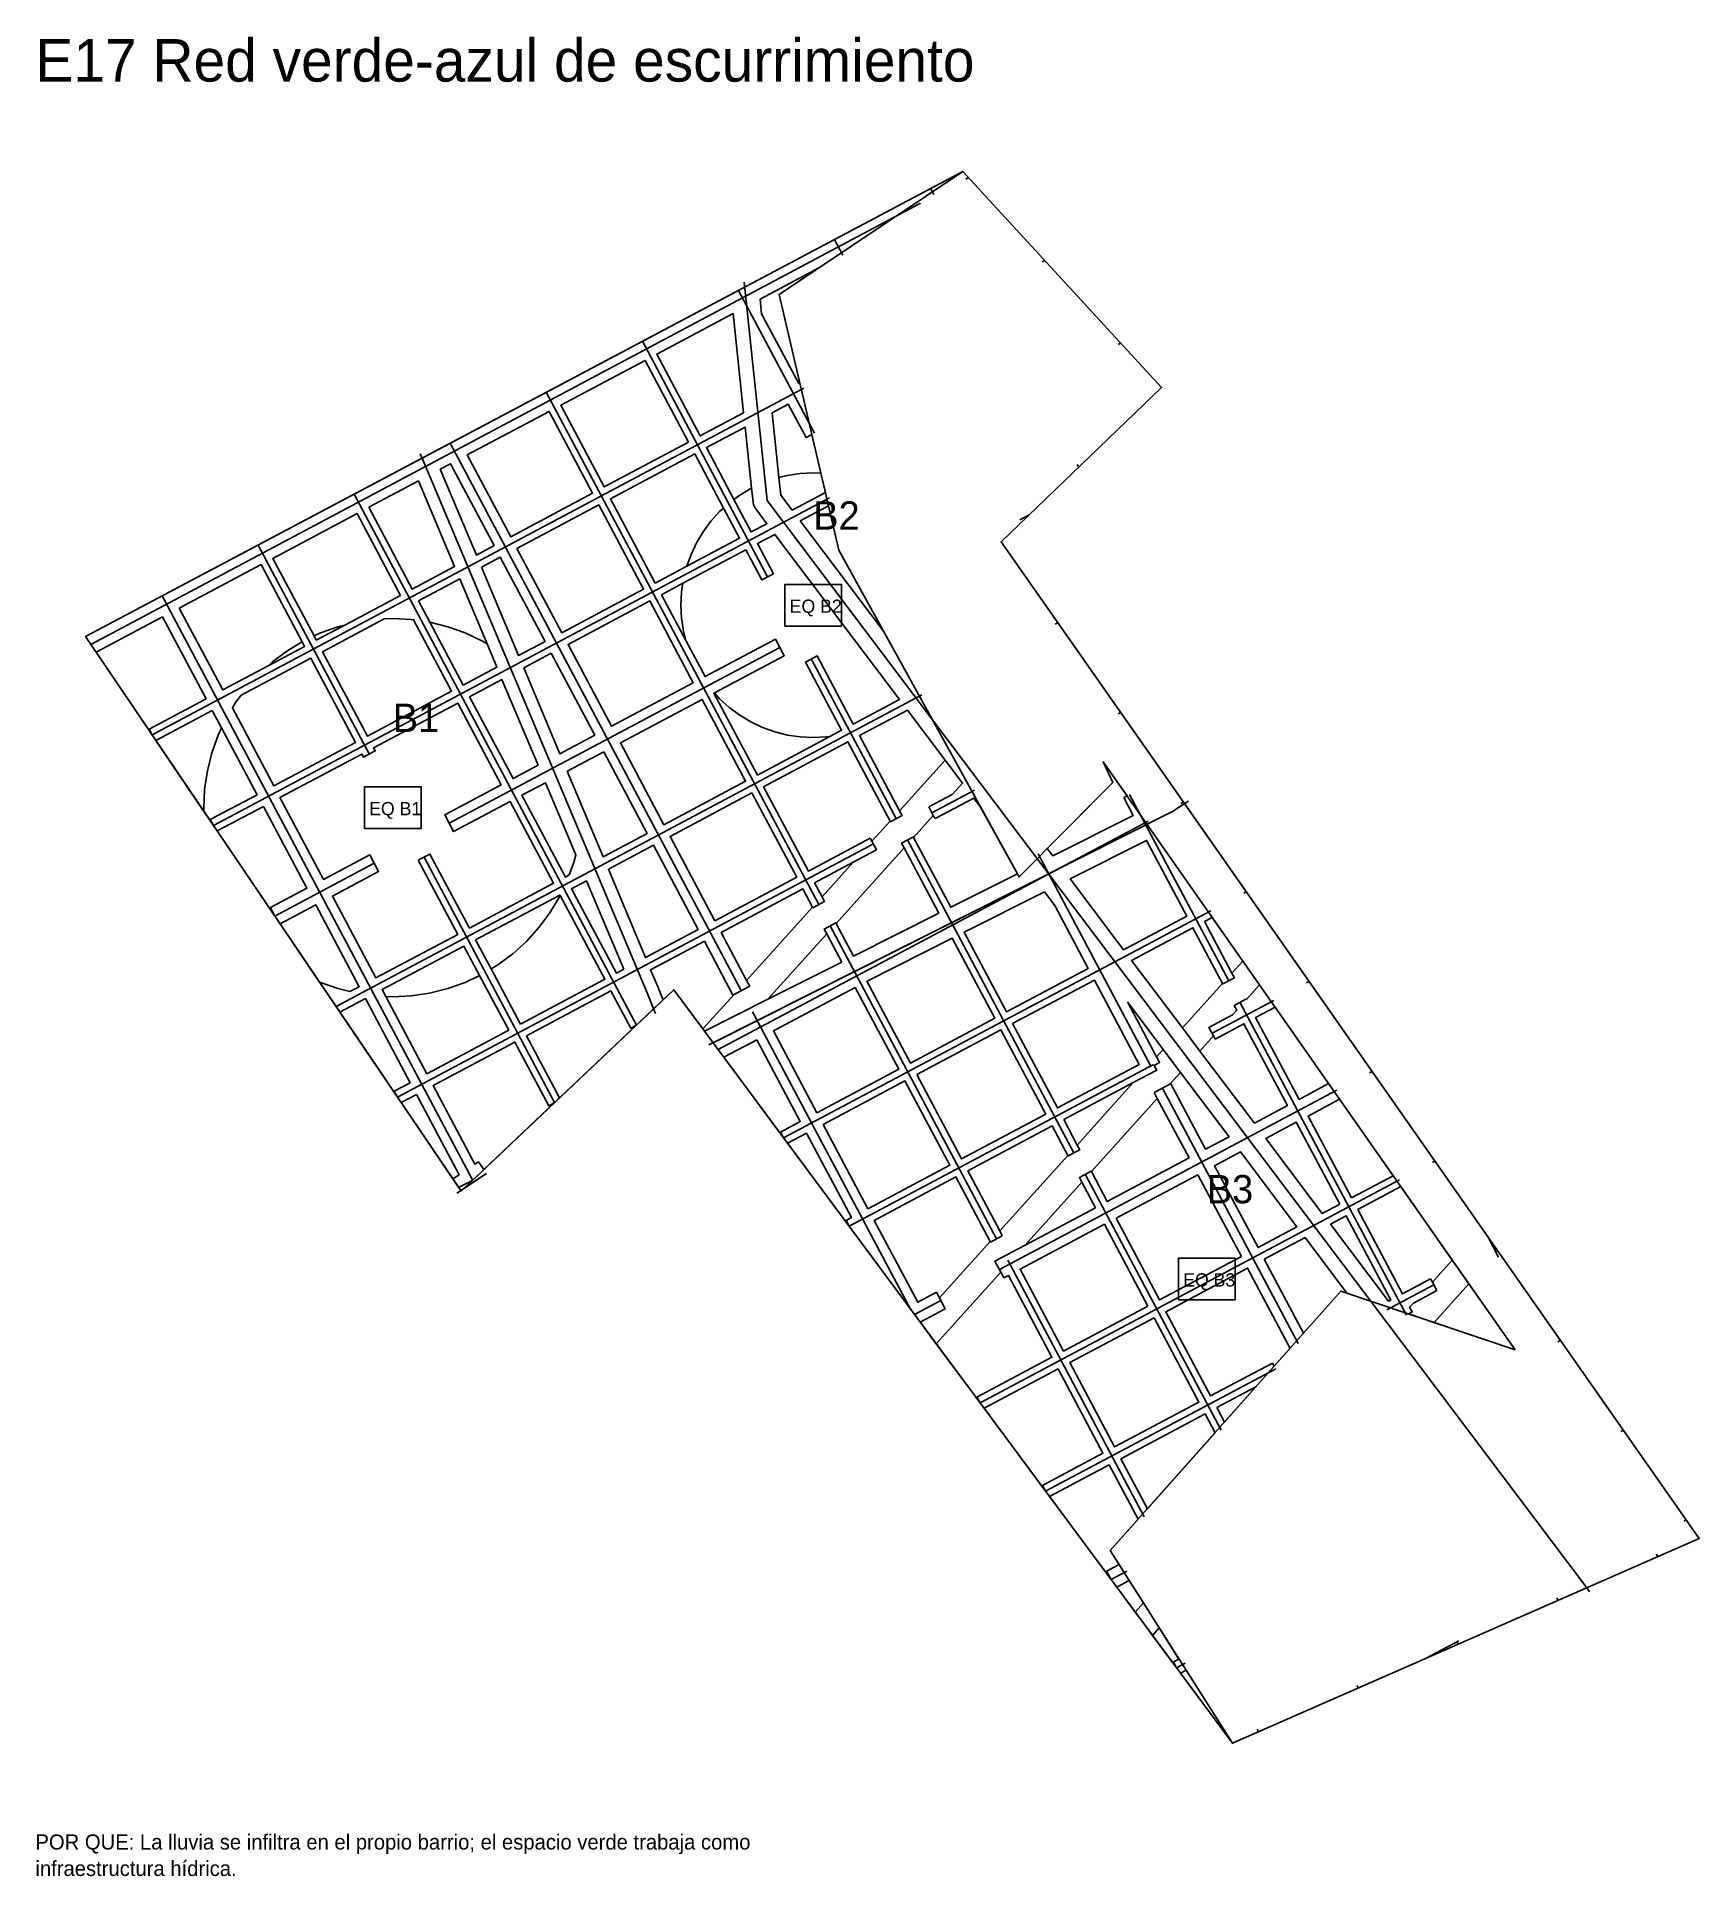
# Model space of a CAD drawing. Header units: metres. Extents: x 3873 to 16340, y -5213 to 3289.
# Drawn here: x 8581 to 10340, y -5208 to -3263 of the extents above; entities that cross this region are included whole.
import ezdxf

# ---------------------------------------------------------------- set-up
doc = ezdxf.new("R2010")
doc.units = ezdxf.units.M
for name, color, linetype in [('EQUIPAMIENTO', 5, 'Continuous'), ('LIMITE-INTERVENCION', 30, 'Continuous'), ('MANZANAS-PROPUESTAS', 33, 'Continuous'), ('SECTORES', 1, 'Continuous'), ('TEXTO', 7, 'Continuous'), ('VERDE-OBLIGATORIO', 3, 'Continuous'), ('VERDE-PROPUESTO', 82, 'Continuous'), ('VIA-BOULEVARD', 30, 'Continuous'), ('VIA-PRIMARIA', 1, 'Continuous'), ('VIA-SECUNDARIA', 8, 'Continuous'), ('VIA-TERCIARIA', 9, 'Continuous')]:
    doc.layers.add(name, color=color, linetype=linetype)

msp = doc.modelspace()

# ---------------------------------------------------------------- texts
at = {"layer": 'EQUIPAMIENTO'}
for s, p in [('EQ B2', (9377.8, -3871.9)), ('EQ B1', (8933, -4086)), ('EQ B3', (9794.1, -4584.5))]:
    msp.add_text(s, height=14, dxfattribs=at).set_placement(p)
at = {"layer": 'SECTORES'}
for s, p in [('B2', (9402.8, -3783.9)), ('B1', (8958, -3998)), ('B3', (9819.1, -4496.5))]:
    msp.add_text(s, height=30, dxfattribs=at).set_placement(p)
at = {"layer": 'TEXTO'}
for s, height, p in [('E17 Red verde-azul de escurrimiento', 45, (8580, -3310)), ('POR QUE: La lluvia se infiltra en el propio barrio; el espacio verde trabaja como', 16, (8580, -5180)), ('infraestructura hídrica.', 16, (8580, -5208))]:
    msp.add_text(s, height=height, dxfattribs=at).set_placement(p)

# ---------------------------------------------------------------- linework, layer by layer
at = {"layer": 'EQUIPAMIENTO'}
for points in [[(9372.8, -3885.9), (9432.8, -3885.9), (9432.8, -3841.9), (9372.8, -3841.9), (9372.8, -3885.9)], [(8928, -4100), (8988, -4100), (8988, -4056), (8928, -4056), (8928, -4100)], [(9789.1, -4598.5), (9849.1, -4598.5), (9849.1, -4554.5), (9789.1, -4554.5), (9789.1, -4598.5)]]:
    msp.add_lwpolyline(points, close=True, dxfattribs=at)
at = {"layer": 'LIMITE-INTERVENCION'}
msp.add_lwpolyline([(8633, -3897), (9561, -3405), (9771.2, -3633.6), (9601.5, -3796.8), (10340, -4851), (9846.2, -5067.6), (9255.3, -4270.6), (9030.2, -4483.5), (8633, -3897)], close=True, dxfattribs=at)
at = {"layer": 'MANZANAS-PROPUESTAS'}
for points in [[(9387.4, -3629.4), (9348.2, -3555.8), (9346.6, -3540.2), (9408.7, -3507.1), (9366.7, -3535.3), (9388.5, -3628.9), (9387.4, -3629.4)], [(9329.1, -3660.4), (9283.2, -3684.8), (9237.2, -3598.3), (9318, -3555.4), (9329.1, -3660.4)], [(9270.9, -3691.4), (9181.7, -3738.8), (9135.7, -3652.3), (9224.9, -3604.9), (9270.9, -3691.4)], [(9359.3, -3660.3), (9376.3, -3651.2), (9395.2, -3686.6), (9401.3, -3683.4), (9410.8, -3724.2), (9402.8, -3723.9), (9389.1, -3724.5), (9375.5, -3726.5), (9366.5, -3728.8), (9359.3, -3660.3)], [(9036.8, -3704.9), (9123.3, -3658.9), (9169.3, -3745.4), (9082.8, -3791.4), (9036.8, -3704.9)], [(9337.5, -3740), (9336.8, -3740.4), (9325, -3747.4), (9318.9, -3752), (9289.8, -3697.2), (9330.7, -3675.4), (9337.5, -3740)], [(9008.2, -3720.1), (9019.1, -3714.3), (9065.1, -3800.8), (9046.4, -3810.8), (9008.2, -3720.1)], [(9235.7, -3840.4), (9188.3, -3751.2), (9277.4, -3703.8), (9307.9, -3761.1), (9303.8, -3764.9), (9294.6, -3775), (9286.4, -3786.1), (9279.3, -3797.9), (9273.5, -3810.3), (9269.1, -3822.6), (9235.7, -3840.4)], [(8932.6, -3760.3), (8985.2, -3732.3), (9023.3, -3823), (8978.6, -3846.8), (8932.6, -3760.3)], [(8966.2, -3853.4), (8907.2, -3884.8), (8900, -3886.6), (8881.5, -3893.2), (8874.7, -3896.4), (8831.1, -3814.3), (8920.2, -3766.9), (8966.2, -3853.4)], [(9089.4, -3803.8), (9175.9, -3757.8), (9223.3, -3846.9), (9136.8, -3893), (9089.4, -3803.8)], [(9051.8, -3823.7), (9071.7, -3813.2), (9119.1, -3902.3), (9091.1, -3917.2), (9051.8, -3823.7)], [(8732.2, -3866.9), (8818.7, -3820.8), (8862.1, -3902.6), (8846.9, -3911.7), (8831.1, -3923.4), (8826.2, -3927.8), (8778.2, -3953.4), (8732.2, -3866.9)], [(8985.2, -3859.2), (9028.8, -3836), (9057.7, -3904.8), (9052.3, -3901.6), (9034.6, -3893.2), (9016.1, -3886.6), (8997.2, -3881.9), (8985.2, -3859.2)], [(9242.2, -3852.7), (9264.9, -3840.7), (9263.5, -3850.1), (9262.8, -3863.9), (9263.5, -3877.6), (9265.5, -3891.2), (9268, -3901.2), (9242.2, -3852.7)], [(9229.9, -3859.3), (9275.9, -3945.8), (9189.4, -3991.8), (9143.4, -3905.3), (9229.9, -3859.3)], [(8714.5, -3876.2), (8760.5, -3962.8), (8700.2, -3994.9), (8703.5, -4001), (8644.2, -3913.6), (8714.5, -3876.2)], [(9125.7, -3914.7), (9171.7, -4001.2), (9134.7, -4020.9), (9096.6, -3930.2), (9125.7, -3914.7)], [(9285.3, -3963.5), (9331.3, -4050), (9244.8, -4096), (9198.8, -4009.5), (9285.3, -3963.5)], [(9343.7, -4043.5), (9297.6, -3956.9), (9298.2, -3956.6), (9303.8, -3962.8), (9314, -3972.1), (9325, -3980.3), (9336.8, -3987.3), (9349.2, -3993.2), (9362.2, -3997.8), (9375.5, -4001.2), (9389.1, -4003.2), (9402.8, -4003.9), (9416.5, -4003.2), (9420.5, -4002.6), (9343.7, -4043.5)], [(8767.1, -3975.1), (8776.9, -3993.6), (8773.2, -4001.4), (8766.6, -4019.9), (8761.9, -4039), (8759, -4058.4), (8758, -4078), (8758.2, -4081.9), (8707.4, -4006.9), (8767.1, -3975.1)], [(9451.8, -4001.8), (9502.5, -3974.9), (9542.3, -4027.6), (9494, -4081.2), (9451.8, -4001.8)], [(9181.1, -4018.9), (9227.1, -4105.4), (9180.6, -4130.1), (9142.5, -4039.4), (9181.1, -4018.9)], [(9463.1, -4110.2), (9397.6, -4145), (9350.2, -4055.8), (9439.4, -4008.4), (9484, -4092.3), (9464.9, -4113.5), (9463.1, -4110.2)], [(9731.2, -4067.2), (9741.3, -4086.2), (9656.3, -4129), (9650.4, -4121.2), (9719.7, -4051.3), (9709.6, -4029.5), (9734.7, -4065.3), (9731.2, -4067.2)], [(9337.9, -4062.4), (9385.3, -4151.6), (9298.8, -4197.6), (9251.3, -4108.4), (9337.9, -4062.4)], [(9531.6, -4089.6), (9572.6, -4067.8), (9579.8, -4077.5), (9618.7, -4147.9), (9548.3, -4183.3), (9509, -4109.4), (9529.8, -4086.2), (9531.6, -4089.6)], [(9281.1, -4207), (9225.4, -4236.6), (9186.1, -4143.1), (9233.7, -4117.8), (9281.1, -4207)], [(9535.8, -4189.6), (9445.5, -4235), (9427.1, -4200.4), (9499, -4120.5), (9535.8, -4189.6)], [(9674.6, -4153.3), (9755.4, -4112.7), (9797.9, -4192.7), (9731.1, -4228.2), (9674.6, -4153.3)], [(9404.2, -4157.4), (9444.9, -4135.7), (9412.1, -4172.2), (9404.2, -4157.4)], [(9202.3, -4248.8), (9194.6, -4253), (9147.1, -4163.8), (9163, -4155.4), (9202.3, -4248.8)], [(9093, -4307), (9062, -4248.6), (9069.1, -4244.3), (9084.9, -4232.6), (9099.4, -4219.4), (9112.6, -4204.9), (9124.3, -4189.1), (9134.4, -4172.3), (9135.1, -4170.9), (9182.2, -4259.5), (9093, -4307)], [(9305.3, -4209.9), (9391.9, -4163.9), (9402.1, -4183.2), (9332.3, -4260.7), (9305.3, -4209.9)], [(9647.4, -4167), (9658.3, -4181.6), (9693.7, -4248.1), (9607.2, -4294.1), (9562.4, -4209.8), (9647.4, -4167)], [(9816.8, -4198.5), (9824.9, -4194.2), (9857.2, -4240.2), (9845.7, -4252.9), (9816.8, -4198.5)], [(9244, -4281.3), (9239, -4269.1), (9239, -4269), (9230.8, -4249.5), (9287.7, -4219.3), (9317.9, -4276.2), (9319, -4275.6), (9286.1, -4312.1), (9255.3, -4270.6), (9244, -4281.3)], [(9433, -4241.3), (9354.7, -4280.7), (9417.1, -4211.4), (9433, -4241.3)], [(9459.9, -4261.4), (9549.9, -4216.1), (9594.8, -4300.7), (9505.6, -4348.1), (9459.6, -4261.5), (9459.9, -4261.4)], [(9739.6, -4239.5), (9804.4, -4205), (9835.8, -4264), (9793.4, -4311), (9739.6, -4239.5)], [(9080.7, -4313.5), (8994.1, -4359.5), (8950.6, -4277.6), (8958, -4278), (8977.6, -4277), (8997, -4274.1), (9016.1, -4269.4), (9034.6, -4262.8), (9049.8, -4255.5), (9080.7, -4313.5)], [(9613.7, -4306.4), (9700.3, -4260.4), (9747.7, -4349.6), (9661.1, -4395.6), (9613.7, -4306.4)], [(8929.1, -4279.7), (8976.5, -4368.9), (8959.6, -4377.9), (8962.9, -4384.1), (8902, -4294.2), (8929.1, -4279.7)], [(9099.6, -4319.3), (9188.8, -4271.9), (9209.7, -4311.2), (9215.8, -4307.9), (9134.5, -4384.9), (9099.6, -4319.3)], [(9447.2, -4268.1), (9493.3, -4354.6), (9406.7, -4400.6), (9360.7, -4314.1), (9447.2, -4268.1)], [(9735.2, -4283.5), (9773, -4333.7), (9766, -4341.5), (9735.2, -4283.5)], [(9916.8, -4386.5), (9870.8, -4300), (9891.4, -4289), (9948, -4369.9), (9916.8, -4386.5)], [(9512.2, -4360.4), (9601.4, -4313), (9648.8, -4402.2), (9559.6, -4449.6), (9512.2, -4360.4)], [(9828, -4322.7), (9858.4, -4306.6), (9904.4, -4393.1), (9869.4, -4411.7), (9811.8, -4335.4), (9826.2, -4319.4), (9828, -4322.7)], [(9048.7, -4452.5), (9044.9, -4455.1), (9000.7, -4371.9), (9087.2, -4325.9), (9123, -4393.2), (9129.2, -4389.9), (9054.2, -4460.8), (9048.7, -4452.5)], [(9343.1, -4323.5), (9389.1, -4410), (9368.2, -4421.1), (9371.5, -4427.3), (9308.2, -4342), (9343.1, -4323.5)], [(9842.6, -4426), (9817.9, -4439.1), (9781.2, -4370), (9780.1, -4370.6), (9791.4, -4358.1), (9842.6, -4426)], [(9413.3, -4413), (9499.8, -4367), (9547.2, -4456.2), (9460.7, -4502.2), (9413.3, -4413)], [(9667.7, -4408), (9741.3, -4368.8), (9682, -4434.8), (9667.7, -4408)], [(8983, -4381.3), (9028.2, -4466.2), (9021.5, -4470.7), (8966.8, -4389.9), (8983, -4381.3)], [(9800.3, -4448.5), (9713.7, -4494.5), (9697, -4463), (9766.7, -4385.5), (9800.3, -4448.5)], [(9972.2, -4490.7), (9926.2, -4404.2), (9959.6, -4386.4), (10016.3, -4467.3), (9972.2, -4490.7)], [(9566.2, -4462), (9655.4, -4414.6), (9672, -4445.8), (9600.1, -4525.7), (9566.2, -4462)], [(9959.8, -4497.3), (9941.3, -4507.1), (9881.6, -4427.9), (9913.8, -4410.8), (9959.8, -4497.3)], [(9395.6, -4422.4), (9443.1, -4511.6), (9437.5, -4514.6), (9440.7, -4520.7), (9375.7, -4433), (9395.6, -4422.4)], [(9914.5, -4521.4), (9873.3, -4543.3), (9827.3, -4456.8), (9854.8, -4442.2), (9914.5, -4521.4)], [(9533.1, -4590.6), (9513.3, -4601.1), (9467.3, -4514.5), (9553.8, -4468.5), (9590.1, -4536.8), (9536.3, -4596.6), (9533.1, -4590.6)], [(9701.4, -4501.1), (9627.1, -4540.6), (9687, -4474), (9701.4, -4501.1)], [(9855.7, -4552.7), (9769.1, -4598.7), (9723.1, -4512.2), (9809.6, -4466.2), (9855.7, -4552.7)], [(10055.9, -4576.5), (10026.2, -4592.3), (9978.8, -4503.1), (10024.4, -4478.8), (10078.7, -4556.5), (10057.7, -4579.8), (10055.9, -4576.5)], [(9949.9, -4518.4), (9966.4, -4509.7), (10013.8, -4598.8), (10011.4, -4600.1), (9949.9, -4518.4)], [(9756.8, -4605.3), (9667.6, -4652.7), (9621.6, -4566.2), (9710.8, -4518.7), (9756.8, -4605.3)], [(9879.9, -4555.7), (9923.1, -4532.7), (9967.4, -4591.6), (9961, -4589.4), (9921.5, -4633.9), (9879.9, -4555.7)], [(9604.4, -4575.3), (9609.2, -4572.7), (9655.2, -4659.3), (9576, -4701.4), (9579.3, -4707.6), (9526.6, -4636.5), (9533, -4645.1), (9601.2, -4569.3), (9604.4, -4575.3)], [(9888.7, -4665.4), (9823.1, -4700.2), (9775.7, -4611.1), (9862.2, -4565), (9907.1, -4649.3), (9908.3, -4648.7), (9890.5, -4668.7), (9888.7, -4665.4)], [(10145.3, -4651.5), (10059.5, -4622.6), (10096.4, -4581.7), (10145.3, -4651.5)], [(9763.3, -4617.6), (9810.8, -4706.8), (9721.6, -4754.2), (9674.2, -4665), (9763.3, -4617.6)], [(9661.8, -4671.6), (9709.2, -4760.8), (9645.2, -4794.8), (9648.5, -4801), (9583.5, -4713.3), (9661.8, -4671.6)], [(9829.7, -4712.6), (9871, -4690.6), (9837.8, -4727.9), (9829.7, -4712.6)], [(9728.1, -4766.6), (9817.3, -4719.2), (9827.9, -4739.1), (9756.3, -4819.6), (9728.1, -4766.6)], [(9713.1, -4885.6), (9717.8, -4894.4), (9652.7, -4806.7), (9715.8, -4773.2), (9746.4, -4830.7), (9717, -4863.8), (9726.3, -4878.5), (9713.1, -4885.6)], [(9723.8, -4902.5), (9737.1, -4895.5), (9752.1, -4919.2), (9743.4, -4928.9), (9723.8, -4902.5)], [(9783.8, -4981.6), (9787.1, -4987.8), (9761.6, -4953.5), (9768.8, -4945.5), (9789.7, -4978.5), (9783.8, -4981.6)], [(9791.3, -4993.5), (9797.2, -4990.3), (9846.2, -5067.6), (9791.3, -4993.5)]]:
    msp.add_lwpolyline(points, close=True, dxfattribs=at)
at = {"layer": 'SECTORES'}
for points in [[(8989.1, -3708.2), (9561, -3405), (9771.2, -3633.6), (9601.5, -3796.8), (9795.5, -4073.7), (9783, -4082), (9296.9, -4326.6), (9255.3, -4270.6), (9233.9, -4290.8), (9227, -4274), (8992, -3715), (8989.1, -3708.2)], [(9030.2, -4483.5), (9030, -4483.1), (8633, -3897), (8989.1, -3708.2), (8992, -3715), (9227, -4274), (9233.9, -4290.8), (9032.1, -4481.7), (9030.2, -4483.5)], [(9795.5, -4073.7), (10340, -4851), (9846.2, -5067.6), (9296.9, -4326.6), (9783, -4082), (9795.5, -4073.7)]]:
    msp.add_lwpolyline(points, close=True, dxfattribs=at)
at = {"layer": 'VERDE-OBLIGATORIO'}
msp.add_lwpolyline([(10145.3, -4651.5), (9709.6, -4029.5), (9719.7, -4051.3), (9620.6, -4151.3), (9429.8, -3805.7), (9366.7, -3535.3), (9561, -3405), (9771.2, -3633.6), (9601.5, -3796.8), (10340, -4851), (9846.2, -5067.6), (9717, -4863.8), (9961, -4589.4), (10145.3, -4651.5)], close=True, dxfattribs=at)
at = {"layer": 'VERDE-PROPUESTO'}
for points in [[(9380.6, -3763.3), (9368.5, -3747.3), (9366.5, -3728.8), (9375.5, -3726.5), (9389.1, -3724.5), (9402.8, -3723.9), (9410.8, -3724.2), (9415.6, -3744.7), (9380.6, -3763.3)], [(9336.8, -3740.4), (9337.5, -3740), (9339.1, -3754.6), (9339.3, -3755.9), (9339.6, -3757.2), (9340, -3758.5), (9340.6, -3759.7), (9341.3, -3760.9), (9342, -3762), (9353.8, -3777.6), (9337.2, -3786.4), (9318.9, -3752), (9325, -3747.4), (9336.8, -3740.4)], [(9279.3, -3797.9), (9286.4, -3786.1), (9294.6, -3775), (9303.8, -3764.9), (9307.9, -3761.1), (9324.9, -3793), (9269.1, -3822.6), (9273.5, -3810.3), (9279.3, -3797.9)], [(9389.1, -3774.6), (9418.9, -3758.8), (9429.8, -3805.7), (9477.1, -3891.3), (9389.1, -3774.6)], [(9402.8, -4003.9), (9389.1, -4003.2), (9375.5, -4001.2), (9362.2, -3997.8), (9349.2, -3993.2), (9336.8, -3987.3), (9325, -3980.3), (9314, -3972.1), (9303.8, -3962.8), (9298.2, -3956.6), (9372.1, -3917.3), (9362.7, -3899.7), (9288.3, -3939.3), (9268, -3901.2), (9265.5, -3891.2), (9263.5, -3877.6), (9262.8, -3863.9), (9263.5, -3850.1), (9264.9, -3840.7), (9331.4, -3805.3), (9348.3, -3837), (9360.7, -3830.5), (9343.8, -3798.7), (9362.3, -3788.9), (9493.9, -3963.5), (9445.2, -3989.5), (9406.9, -3917.5), (9394.5, -3924), (9432.8, -3996), (9420.5, -4002.6), (9416.5, -4003.2), (9402.8, -4003.9)], [(8900, -3886.6), (8907.2, -3884.8), (8877.1, -3900.8), (8874.7, -3896.4), (8881.5, -3893.2), (8900, -3886.6)], [(8977.6, -3878.9), (8980, -3879.3), (9020.2, -3954.9), (8931.1, -4002.3), (8883.6, -3913.2), (8949, -3878.4), (8958, -3878), (8977.6, -3878.9)], [(9034.6, -3893.2), (9052.3, -3901.6), (9057.7, -3904.8), (9068.1, -3929.5), (9032.6, -3948.4), (8997.2, -3881.9), (9016.1, -3886.6), (9034.6, -3893.2)], [(8846.9, -3911.7), (8862.1, -3902.6), (8864.7, -3907.4), (8826.2, -3927.8), (8831.1, -3923.4), (8846.9, -3911.7)], [(8797.6, -3958.9), (8871.3, -3919.7), (8918.7, -4008.9), (8832.2, -4054.9), (8788.3, -3972.5), (8791.7, -3966.9), (8797.6, -3958.9)], [(9111.7, -4033.2), (9085.2, -4047.2), (9039.2, -3960.7), (9073.5, -3942.4), (9111.7, -4033.2)], [(8985, -4133.6), (9026.7, -4212), (8940.1, -4258), (8894.1, -4171.5), (8943, -4145.5), (8933.6, -4127.8), (8884.7, -4153.8), (8838.7, -4067.3), (8925.3, -4021.3), (8927, -4024.5), (8939.4, -4017.9), (8937.6, -4014.7), (9026.8, -3967.3), (9072.8, -4053.8), (9013, -4085.6), (9022.4, -4103.3), (9082.2, -4071.5), (9128.2, -4158), (9039, -4205.4), (8997.3, -4127), (8985, -4133.6)], [(8758, -4078), (8759, -4058.4), (8761.9, -4039), (8766.6, -4019.9), (8773.2, -4001.4), (8776.9, -3993.6), (8814.5, -4064.3), (8765, -4090.6), (8768.3, -4096.8), (8758.2, -4081.9), (8758, -4078)], [(9525.1, -4077.2), (9529.8, -4086.2), (9509, -4109.4), (9508.7, -4108.8), (9496.3, -4115.4), (9499, -4120.5), (9427.1, -4200.4), (9426.8, -4199.8), (9414.4, -4206.4), (9417.1, -4211.4), (9354.7, -4280.7), (9287.8, -4314.4), (9286.1, -4312.1), (9319, -4275.6), (9335.6, -4266.8), (9332.3, -4260.7), (9402.1, -4183.2), (9402.4, -4183.8), (9414.8, -4177.2), (9412.1, -4172.2), (9444.9, -4135.7), (9469.7, -4122.5), (9464.9, -4113.5), (9484, -4092.3), (9484.3, -4092.9), (9496.7, -4086.3), (9494, -4081.2), (9542.3, -4027.6), (9560.7, -4052), (9549.8, -4064.1), (9525.1, -4077.2)], [(9144.7, -4149.2), (9140.6, -4151.4), (9094.6, -4064.9), (9119.4, -4051.7), (9151.5, -4127.9), (9149.4, -4136), (9144.7, -4149.2)], [(8821.1, -4076.7), (8867.1, -4163.2), (8828.5, -4183.7), (8833.2, -4192.6), (8772.3, -4102.6), (8821.1, -4076.7)], [(8881.5, -4262.8), (8880.3, -4262.2), (8838.8, -4200.9), (8876.5, -4180.9), (8922.5, -4267.4), (8912.7, -4272.6), (8900, -4269.4), (8881.5, -4262.8)], [(9099.4, -4219.4), (9084.9, -4232.6), (9069.1, -4244.3), (9062, -4248.6), (9045.6, -4217.8), (9134.8, -4170.4), (9135.1, -4170.9), (9134.4, -4172.3), (9124.3, -4189.1), (9112.6, -4204.9), (9099.4, -4219.4)], [(9016.1, -4269.4), (8997, -4274.1), (8977.6, -4277), (8958, -4278), (8950.6, -4277.6), (8946.7, -4270.4), (9033.2, -4224.4), (9049.8, -4255.5), (9034.6, -4262.8), (9016.1, -4269.4)], [(9860.7, -4281.1), (9860.4, -4280.5), (9848.1, -4287.1), (9850.8, -4292.1), (9846.2, -4297.2), (9821.4, -4310.4), (9826.2, -4319.4), (9811.8, -4335.4), (9793.4, -4311), (9835.8, -4264), (9836.1, -4264.5), (9848.4, -4257.9), (9845.7, -4252.9), (9857.2, -4240.2), (9874.8, -4265.4), (9860.7, -4281.1)], [(9763.5, -4379.4), (9766.7, -4385.5), (9697, -4463), (9696.7, -4462.4), (9684.3, -4469), (9687, -4474), (9627.1, -4540.6), (9595, -4557.6), (9601.2, -4569.3), (9533, -4645.1), (9519.1, -4626.5), (9516, -4622.3), (9542.5, -4608.2), (9536.3, -4596.6), (9590.1, -4536.8), (9590.4, -4537.4), (9602.8, -4530.8), (9600.1, -4525.7), (9672, -4445.8), (9672.3, -4446.4), (9684.7, -4439.8), (9682, -4434.8), (9741.3, -4368.8), (9766.1, -4355.7), (9763.4, -4350.6), (9769.2, -4347.5), (9766, -4341.5), (9773, -4333.7), (9791.4, -4358.1), (9780.1, -4370.6), (9763.5, -4379.4)], [(10062.4, -4588.8), (10057.7, -4579.8), (10078.7, -4556.5), (10096.4, -4581.7), (10059.5, -4622.6), (10032.5, -4613.5), (10036.4, -4611.4), (10033.7, -4606.4), (10037.7, -4602), (10062.4, -4588.8)], [(9761.6, -4953.5), (9753.4, -4942.4), (9743.4, -4928.9), (9752.1, -4919.2), (9768.8, -4945.5), (9761.6, -4953.5)]]:
    msp.add_lwpolyline(points, close=True, dxfattribs=at)
at = {"layer": 'VIA-BOULEVARD'}
msp.add_lwpolyline([(8987.1, -3703.6), (8992, -3715), (9227, -4274), (9235.9, -4295.8)], dxfattribs=at)
at = {"layer": 'VIA-PRIMARIA'}
for points in [[(9329.6, -3522), (9354, -3753), (10218, -4899), (10224.1, -4907.3)], [(9292.3, -4328.9), (9783, -4082), (9799.7, -4071)], [(9025.8, -4485.9), (9057.1, -4465)]]:
    msp.add_lwpolyline(points, dxfattribs=at)
at = {"layer": 'VIA-SECUNDARIA'}
for points in [[(9564.3, -3413.1), (9567.1, -3411.6)], [(8638.6, -3905.3), (9516.2, -3438.6)], [(9404, -3682), (9323.7, -3530.8)], [(9326.7, -4271.5), (9018.8, -3692.4)], [(9621.5, -3773.4), (9631.2, -3768.2)], [(9042.5, -4471.8), (8714, -3854)], [(9017.7, -4094.4), (9367.4, -3908.5)], [(9791.8, -4073.6), (9794.4, -4072.2)], [(9302.2, -4333.9), (9757.1, -4092.1)], [(8833.2, -4192.6), (8938.3, -4136.7)], [(9760.4, -4352.2), (9640.6, -4126.9)], [(9506.2, -4609), (9338.7, -4294)], [(9991.2, -4358.3), (9993.9, -4356.9)], [(9599.7, -4566.4), (9956.5, -4376.8)], [(9915.9, -4644.7), (9772.4, -4374.7)], [(9027.7, -4479.8), (9042.2, -4472.2)], [(9510, -4614.2), (9537.8, -4599.4)], [(10190.6, -4643), (10193.3, -4641.6)], [(9717.8, -4894.4), (9734.4, -4885.6)], [(10085.1, -4962.8), (10083.6, -4960.2)]]:
    msp.add_lwpolyline(points, dxfattribs=at)
at = {"layer": 'VIA-TERCIARIA'}
for points in [[(9530.2, -3429.3), (9526.9, -3423.1)], [(9434.1, -3493.7), (9425.3, -3477)], [(9644.8, -3500.5), (9647.5, -3499.1)], [(9354.5, -3833.8), (9222, -3584.7)], [(9725.2, -3588), (9727.9, -3586.6)], [(8703.5, -4001), (9392.9, -3634.4)], [(9408.6, -4180.5), (9120.4, -3638.6)], [(9683.6, -3717.9), (9682.1, -3715.1)], [(8768.3, -4096.8), (9420, -3750.3)], [(9215.8, -4307.9), (8917.2, -3746.3)], [(8933.2, -4021.2), (8815.6, -3800.2)], [(9658.8, -3883.8), (9661.5, -3882.4)], [(9490.5, -4089.6), (9400.7, -3920.7)], [(8898, -4288.3), (9517.8, -3958.8)], [(9725.3, -3978.7), (9727.9, -3977.3)], [(9528.3, -4083.4), (9573.3, -4059.5)], [(9842.3, -4261.2), (9737.3, -4063.9)], [(8962.9, -4384.1), (9466.4, -4116.4)], [(9678.5, -4443.1), (9502.5, -4112.1)], [(9129.2, -4389.9), (8991.2, -4130.3)], [(9858.2, -4168.5), (9860.9, -4167.1)], [(9371.5, -4427.3), (9823.5, -4187)], [(9596.6, -4534.1), (9420.6, -4203.1)], [(9924.7, -4263.4), (9927.4, -4262)], [(9824.7, -4316.6), (9890, -4281.9)], [(10030.2, -4614.7), (9854.2, -4283.8)], [(9440.7, -4520.7), (9762.8, -4349.5)], [(10057.7, -4453.2), (10060.3, -4451.8)], [(9579.3, -4707.6), (10023, -4471.6)], [(9834.4, -4736.3), (9690.5, -4465.7)], [(10127.8, -4553.4), (10116.3, -4531.7)], [(10124.1, -4548.1), (10126.8, -4546.7)], [(9752.9, -4828), (9608.6, -4556.6)], [(10009.7, -4609), (10059.2, -4582.7)], [(9648.5, -4801), (9892, -4671.6)], [(10257.1, -4737.9), (10259.8, -4736.5)], [(10323.6, -4832.8), (10326.3, -4831.4)], [(10296.3, -4870.2), (10294.9, -4867.5)], [(10190.7, -4916.5), (10189.3, -4913.8)], [(10050.6, -4977.9), (10085.8, -4959.2)], [(9787.1, -4987.8), (9796.1, -4983)], [(9979.4, -5009.2), (9978, -5006.5)], [(9873.8, -5055.5), (9872.4, -5052.8)]]:
    msp.add_lwpolyline(points, dxfattribs=at)

msp.set_redraw_order([(e.dxf.handle, doc.entitydb.next_handle()) for e in msp.query("TEXT MTEXT ATTDEF DIMENSION ARC_DIMENSION")])  # texts and dimensions are drawn at this point

doc.saveas('drawing.dxf')
